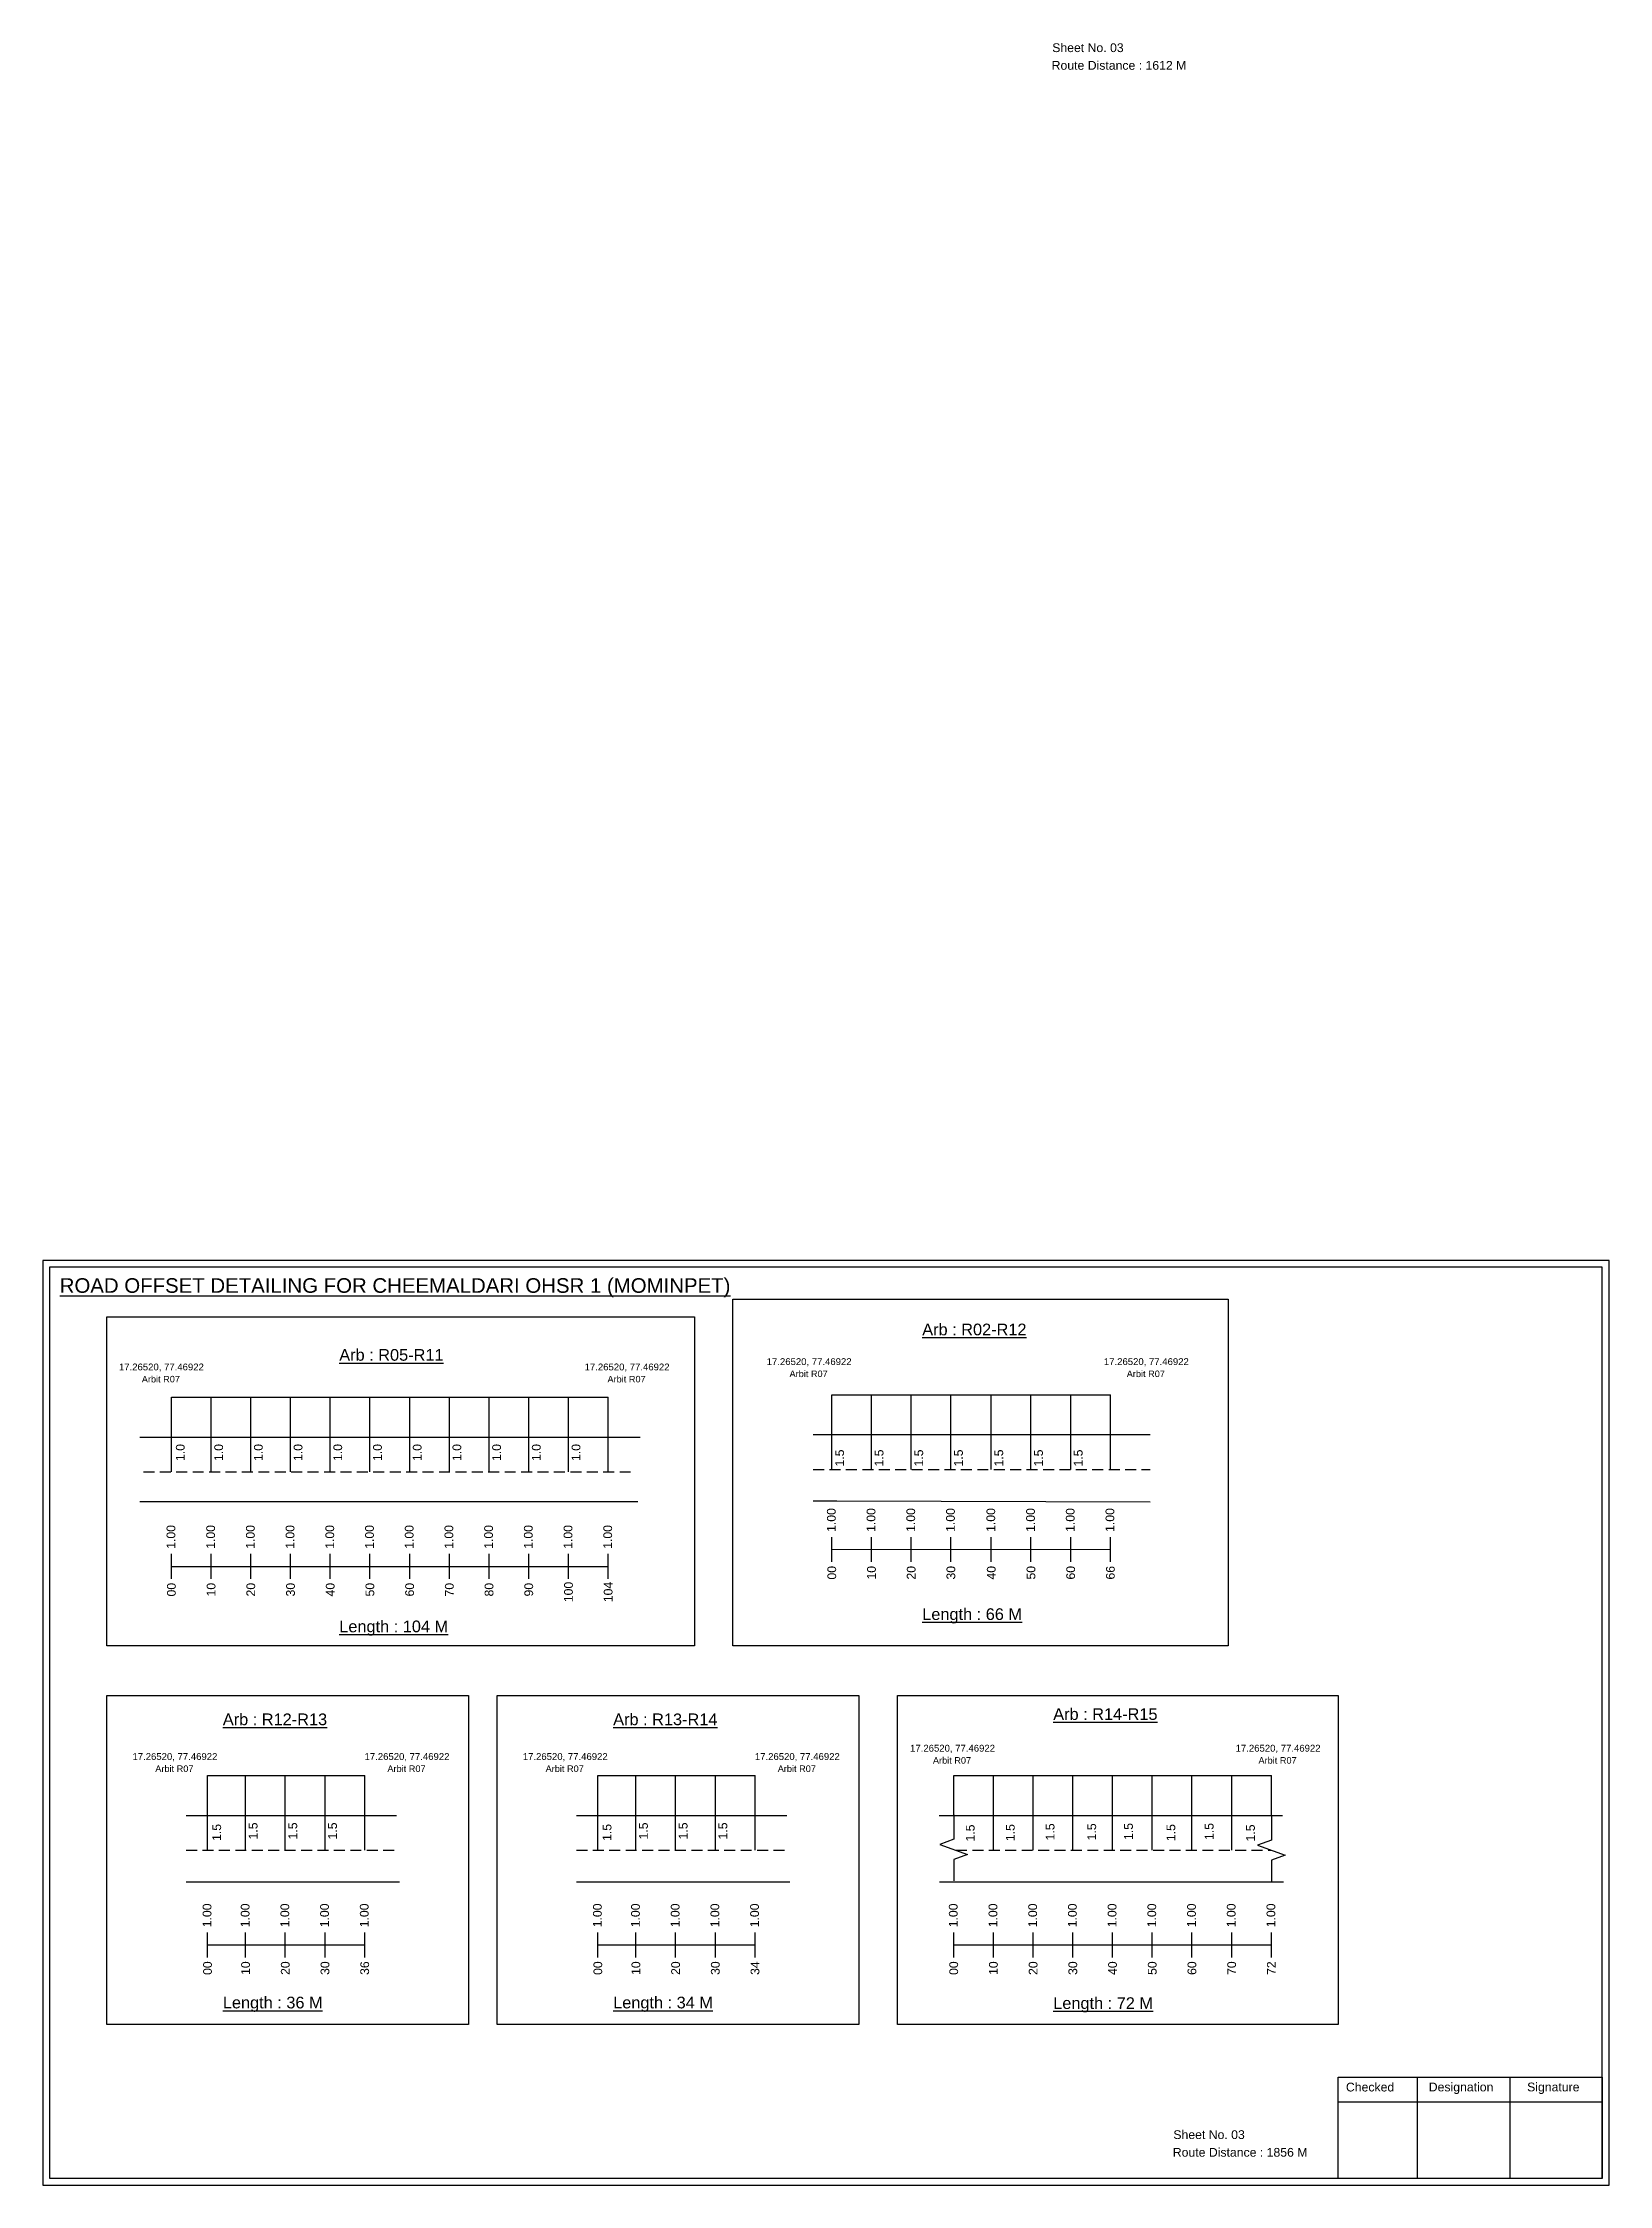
# Model space of a CAD drawing. Header units: inches. Extents: x -117 to 51867, y -12715 to 3423.
# Drawn here: x 22057 to 22593, y 1058 to 1791 of the extents above; entities that cross this region are included whole.
import ezdxf

# ---------------------------------------------------------------- set-up
doc = ezdxf.new("R2010")
doc.units = ezdxf.units.IN
doc.header["$MEASUREMENT"] = 0
doc.linetypes.add('DASHED2', pattern=[0.375, 0.25, -0.125])
doc.layers.add('PDF_Geometry', color=7, linetype='Continuous')
doc.layers.add('PDF_Text', color=5, linetype='Continuous')
doc.styles.add('PDF Arial', font='arial.ttf')
doc.styles.get("Standard").update_dxf_attribs({"font": 'arial.ttf'})

msp = doc.modelspace()

# ---------------------------------------------------------------- texts
for s, p in [('Sheet No. 03', (22402.25, 1788.16)), ('Route Distance : 1612 M', (22402.06, 1782.11)), ('Sheet No. 03', (22443.74, 1073.36)), ('Route Distance : 1856 M', (22443.55, 1067.31))]:
    msp.add_text(s, height=3).set_placement(p)
at = {"color": 242, "true_color": 0xcd2027}
for s, height, p in [('%%UROAD OFFSET DETAILING FOR CHEEMALDARI OHSR 1 (MOMINPET)', 5, (22062.31, 1363.2)), ('%%UArb : R02-R12', 4, (22357.73, 1348.64)), ('%%UArb : R05-R11', 4, (22158.06, 1339.94)), ('%%ULength : 66 M', 4, (22357.73, 1251.14)), ('%%ULength : 104 M', 4, (22158.06, 1246.94)), ('%%UArb : R12-R13', 4, (22118.18, 1215.11)), ('%%UArb : R13-R14', 4, (22251.87, 1215.11)), ('%%UArb : R14-R15', 4, (22402.6, 1216.91)), ('%%ULength : 36 M', 4, (22118.18, 1118.11)), ('%%ULength : 34 M', 4, (22251.87, 1118.11)), ('%%ULength : 72 M', 4, (22402.6, 1117.91))]:
    msp.add_text(s, height=height, dxfattribs=at).set_placement(p)
at = {"color": 5}
for s, height, p in [('17.26520, 77.46922', 2.34, (22082.59, 1336.63)), ('17.26520, 77.46922', 2.34, (22242.09, 1336.63)), ('17.26520, 77.46922', 2.34, (22304.45, 1338.46)), ('Arbit R07', 2.246, (22312.27, 1334.33)), ('17.26520, 77.46922', 2.34, (22419.95, 1338.46)), ('Arbit R07', 2.246, (22427.77, 1334.33)), ('Arbit R07', 2.246, (22090.42, 1332.5)), ('Arbit R07', 2.246, (22249.92, 1332.5)), ('17.26520, 77.46922', 2.34, (22087.22, 1203.2)), ('17.26520, 77.46922', 2.34, (22166.72, 1203.2)), ('17.26520, 77.46922', 2.34, (22220.91, 1203.2)), ('17.26520, 77.46922', 2.34, (22300.41, 1203.2)), ('17.26520, 77.46922', 2.34, (22353.57, 1206.05)), ('Arbit R07', 2.246, (22361.39, 1201.92)), ('17.26520, 77.46922', 2.34, (22465.07, 1206.05)), ('Arbit R07', 2.246, (22472.89, 1201.92)), ('Arbit R07', 2.246, (22095.04, 1199.08)), ('Arbit R07', 2.246, (22174.54, 1199.08)), ('Arbit R07', 2.246, (22228.73, 1199.08)), ('Arbit R07', 2.246, (22308.23, 1199.08))]:
    msp.add_text(s, height=height, dxfattribs=at).set_placement(p)
for s, p in [('1.0', (22105.09, 1305.59)), ('1.0', (22118.24, 1305.59)), ('1.0', (22131.84, 1305.59)), ('1.0', (22145.44, 1305.59)), ('1.0', (22159.04, 1305.59)), ('1.0', (22172.64, 1305.59)), ('1.0', (22186.24, 1305.59)), ('1.0', (22199.84, 1305.59)), ('1.0', (22213.44, 1305.59)), ('1.0', (22227.04, 1305.59)), ('1.0', (22240.64, 1305.59)), ('1.5', (22330.94, 1303.7)), ('1.5', (22344.44, 1303.7)), ('1.5', (22358.04, 1303.7)), ('1.5', (22371.64, 1303.7)), ('1.5', (22385.45, 1303.7)), ('1.5', (22399.05, 1303.7)), ('1.5', (22412.65, 1303.7)), ('1.5', (22130.05, 1175.96)), ('1.5', (22143.65, 1175.96)), ('1.5', (22157.25, 1175.96)), ('1.5', (22263.74, 1175.96)), ('1.5', (22277.34, 1175.96)), ('1.5', (22290.94, 1175.96)), ('1.5', (22429.87, 1175.78)), ('1.5', (22457.5, 1175.78)), ('1.5', (22117.58, 1175.46)), ('1.5', (22251.27, 1175.46)), ('1.5', (22375.66, 1175.26)), ('1.5', (22389.4, 1175.39)), ('1.5', (22403.02, 1175.65)), ('1.5', (22417.28, 1175.65)), ('1.5', (22444.39, 1175.39)), ('1.5', (22471.66, 1175.28))]:
    msp.add_text(s, height=3, rotation=90).set_placement(p)
at = {"color": 217, "true_color": 0x93278f}
for s, p in [('1.00', (22328.09, 1281.3)), ('1.00', (22341.69, 1281.3)), ('1.00', (22355.29, 1281.3)), ('1.00', (22368.89, 1281.3)), ('1.00', (22382.71, 1281.3)), ('1.00', (22396.31, 1281.3)), ('1.00', (22409.91, 1281.3)), ('1.00', (22423.51, 1281.3)), ('1.00', (22101.9, 1275.51)), ('1.00', (22115.5, 1275.51)), ('1.00', (22129.1, 1275.51)), ('1.00', (22142.7, 1275.51)), ('1.00', (22156.3, 1275.51)), ('1.00', (22169.9, 1275.51)), ('1.00', (22183.5, 1275.51)), ('1.00', (22197.1, 1275.51)), ('1.00', (22210.7, 1275.51)), ('1.00', (22224.3, 1275.51)), ('1.00', (22237.9, 1275.51)), ('1.00', (22251.5, 1275.51)), ('00', (22328.24, 1264.98)), ('10', (22341.84, 1264.98)), ('20', (22355.44, 1264.98)), ('30', (22369.04, 1264.98)), ('40', (22382.86, 1264.98)), ('50', (22396.46, 1264.98)), ('60', (22410.06, 1264.98)), ('66', (22423.66, 1264.98)), ('00', (22102.05, 1259.19)), ('10', (22115.65, 1259.19)), ('20', (22129.25, 1259.19)), ('30', (22142.85, 1259.19)), ('40', (22156.45, 1259.19)), ('50', (22170.05, 1259.19)), ('60', (22183.65, 1259.19)), ('70', (22197.25, 1259.19)), ('80', (22210.85, 1259.19)), ('90', (22224.45, 1259.19)), ('100', (22238.05, 1257.23)), ('104', (22251.65, 1257.23)), ('1.00', (22114.27, 1145.88)), ('1.00', (22127.31, 1145.88)), ('1.00', (22140.91, 1145.88)), ('1.00', (22154.51, 1145.88)), ('1.00', (22168.11, 1145.88)), ('1.00', (22247.96, 1145.88)), ('1.00', (22261, 1145.88)), ('1.00', (22274.6, 1145.88)), ('1.00', (22288.2, 1145.88)), ('1.00', (22301.8, 1145.88)), ('1.00', (22369.85, 1145.88)), ('1.00', (22383.45, 1145.88)), ('1.00', (22397.05, 1145.88)), ('1.00', (22410.65, 1145.88)), ('1.00', (22424.25, 1145.88)), ('1.00', (22437.85, 1145.88)), ('1.00', (22451.45, 1145.88)), ('1.00', (22465.05, 1145.88)), ('1.00', (22478.65, 1145.88)), ('00', (22114.42, 1129.56)), ('10', (22127.46, 1129.56)), ('20', (22141.06, 1129.56)), ('30', (22154.66, 1129.56)), ('36', (22168.26, 1129.56)), ('00', (22248.11, 1129.56)), ('10', (22261.15, 1129.56)), ('20', (22274.75, 1129.56)), ('30', (22288.35, 1129.56)), ('34', (22301.95, 1129.56)), ('00', (22370, 1129.56)), ('10', (22383.6, 1129.56)), ('20', (22397.2, 1129.56)), ('30', (22410.8, 1129.56)), ('40', (22424.4, 1129.56)), ('50', (22438, 1129.56)), ('60', (22451.6, 1129.56)), ('70', (22465.2, 1129.56)), ('72', (22478.8, 1129.56))]:
    msp.add_text(s, height=3, rotation=90, dxfattribs=at).set_placement(p)
at = {"layer": 'PDF_Text', "color": 7, "attachment_point": 7, "style": 'PDF Arial'}
for s, insert, char_height in [('Checked', (22502.85, 1089.61), 3.001), ('Designation', (22531.22, 1088.78), 3.0006), ('Signature', (22564.9, 1088.78), 3.001)]:
    msp.add_mtext(s, dxfattribs=dict(at, insert=insert, char_height=char_height))

# ---------------------------------------------------------------- linework, layer by layer
at = {"color": 5}
for p, q in [((22326.77, 1328.24), (22422.18, 1328.24)), ((22100.58, 1327.45), (22250.18, 1327.45)), ((22112.94, 1197.82), (22166.78, 1197.82)), ((22246.64, 1197.82), (22300.47, 1197.82)), ((22368.52, 1197.82), (22477.32, 1197.82))]:
    msp.add_line(p, q, dxfattribs=at)
for p, q in [((22326.77, 1302.7), (22326.77, 1328.24)), ((22340.37, 1302.7), (22340.37, 1328.24)), ((22353.97, 1302.7), (22353.97, 1328.24)), ((22367.57, 1302.7), (22367.57, 1328.24)), ((22381.38, 1302.7), (22381.38, 1328.24)), ((22394.98, 1302.7), (22394.98, 1328.24)), ((22408.58, 1302.7), (22408.58, 1328.24)), ((22422.18, 1302.7), (22422.18, 1328.24)), ((22100.58, 1301.91), (22100.58, 1327.45)), ((22114.18, 1301.91), (22114.18, 1327.45)), ((22127.78, 1301.91), (22127.78, 1327.45)), ((22141.38, 1301.91), (22141.38, 1327.45)), ((22154.98, 1301.91), (22154.98, 1327.45)), ((22168.58, 1301.91), (22168.58, 1327.45)), ((22182.18, 1301.91), (22182.18, 1327.45)), ((22195.78, 1301.91), (22195.78, 1327.45)), ((22209.38, 1301.91), (22209.38, 1327.45)), ((22222.98, 1301.91), (22222.98, 1327.45)), ((22236.58, 1301.91), (22236.58, 1327.45)), ((22250.18, 1301.91), (22250.18, 1327.45)), ((22089.7, 1313.79), (22261.06, 1313.79)), ((22435.78, 1314.59), (22320.36, 1314.59)), ((22260.36, 1291.61), (22089.7, 1291.61)), ((22320.36, 1291.9), (22328.42, 1291.9)), ((22328.42, 1291.9), (22435.78, 1291.6)), ((22112.94, 1172.28), (22112.94, 1197.82)), ((22125.98, 1172.28), (22125.98, 1197.82)), ((22139.58, 1172.28), (22139.58, 1197.82)), ((22153.18, 1172.28), (22153.18, 1197.82)), ((22166.78, 1172.28), (22166.78, 1197.82)), ((22246.64, 1172.28), (22246.64, 1197.82)), ((22259.67, 1172.28), (22259.67, 1197.82)), ((22273.27, 1172.28), (22273.27, 1197.82)), ((22286.87, 1172.28), (22286.87, 1197.82)), ((22300.47, 1172.28), (22300.47, 1197.82)), ((22368.52, 1184.17), (22368.52, 1197.82)), ((22382.12, 1172.28), (22382.12, 1197.82)), ((22395.72, 1172.28), (22395.72, 1197.82)), ((22409.32, 1172.28), (22409.32, 1197.82)), ((22422.92, 1172.28), (22422.92, 1197.82)), ((22436.52, 1172.28), (22436.52, 1197.82)), ((22450.12, 1172.28), (22450.12, 1197.82)), ((22463.72, 1172.28), (22463.72, 1197.82)), ((22477.32, 1184.16), (22477.32, 1197.82)), ((22105.6, 1184.16), (22177.63, 1184.16)), ((22239.29, 1184.16), (22311.33, 1184.16)), ((22363.53, 1184.17), (22481.14, 1184.22)), ((22105.6, 1161.48), (22178.63, 1161.48)), ((22239.29, 1161.48), (22312.33, 1161.48)), ((22363.67, 1161.48), (22481.45, 1161.48))]:
    msp.add_line(p, q)
at = {"linetype": 'DASHED2', "ltscale": 15}
for p, q in [((22090.97, 1301.91), (22258.57, 1301.91)), ((22320.36, 1302.7), (22435.78, 1302.7)), ((22105.6, 1172.28), (22178.13, 1172.28)), ((22239.29, 1172.28), (22311.83, 1172.28)), ((22369.29, 1172.28), (22477.32, 1172.28))]:
    msp.add_line(p, q, dxfattribs=at)
at = {"color": 217, "true_color": 0x93278f}
for p, q in [((22326.77, 1271.01), (22326.77, 1279.56)), ((22340.37, 1271.01), (22340.37, 1279.56)), ((22353.97, 1271.01), (22353.97, 1279.56)), ((22367.57, 1271.01), (22367.57, 1279.56)), ((22381.38, 1271.01), (22381.38, 1279.56)), ((22394.98, 1271.01), (22394.98, 1279.56)), ((22408.58, 1271.01), (22408.58, 1279.56)), ((22422.18, 1271.01), (22422.18, 1279.56)), ((22100.58, 1265.21), (22100.58, 1273.77)), ((22100.58, 1269.48), (22250.18, 1269.51)), ((22114.18, 1265.21), (22114.18, 1273.77)), ((22127.78, 1265.21), (22127.78, 1273.77)), ((22141.38, 1265.21), (22141.38, 1273.77)), ((22154.98, 1265.21), (22154.98, 1273.77)), ((22168.58, 1265.21), (22168.58, 1273.77)), ((22182.18, 1265.21), (22182.18, 1273.77)), ((22195.78, 1265.21), (22195.78, 1273.77)), ((22209.38, 1265.21), (22209.38, 1273.77)), ((22222.98, 1265.21), (22222.98, 1273.77)), ((22236.58, 1265.21), (22236.58, 1273.77)), ((22250.18, 1265.21), (22250.18, 1273.77)), ((22326.77, 1275.28), (22422.18, 1275.34)), ((22112.94, 1135.58), (22112.94, 1144.14)), ((22112.94, 1139.85), (22166.78, 1139.86)), ((22125.98, 1135.58), (22125.98, 1144.14)), ((22139.58, 1135.58), (22139.58, 1144.14)), ((22153.18, 1135.58), (22153.18, 1144.14)), ((22166.78, 1135.58), (22166.78, 1144.14)), ((22246.64, 1135.58), (22246.64, 1144.14)), ((22246.64, 1139.85), (22300.47, 1139.86)), ((22259.67, 1135.58), (22259.67, 1144.14)), ((22273.27, 1135.58), (22273.27, 1144.14)), ((22286.87, 1135.58), (22286.87, 1144.14)), ((22300.47, 1135.58), (22300.47, 1144.14)), ((22368.52, 1135.58), (22368.52, 1144.14)), ((22368.52, 1139.85), (22477.32, 1139.85)), ((22382.12, 1135.58), (22382.12, 1144.14)), ((22395.72, 1135.58), (22395.72, 1144.14)), ((22409.32, 1135.58), (22409.32, 1144.14)), ((22422.92, 1135.58), (22422.92, 1144.14)), ((22436.52, 1135.58), (22436.52, 1144.14)), ((22450.12, 1135.58), (22450.12, 1144.14)), ((22463.72, 1135.58), (22463.72, 1144.14)), ((22477.32, 1135.58), (22477.32, 1144.14))]:
    msp.add_line(p, q, dxfattribs=at)
for points in [[(22292.84, 1361.07), (22462.46, 1361.07), (22462.46, 1242.25), (22292.84, 1242.25)], [(22078.48, 1354.93), (22279.72, 1354.93), (22279.72, 1242.25), (22078.48, 1242.25)], [(22078.48, 1225.3), (22202.29, 1225.3), (22202.29, 1112.62), (22078.48, 1112.62)], [(22212.18, 1225.3), (22335.98, 1225.3), (22335.98, 1112.62), (22212.18, 1112.62)], [(22349.3, 1225.3), (22500.15, 1225.3), (22500.15, 1112.62), (22349.3, 1112.62)]]:
    msp.add_lwpolyline(points, close=True)
at = {"linetype": 'Continuous'}
for points in [[(22368.51, 1184.45), (22368.51, 1176.02), (22363.76, 1174.29), (22373.25, 1170.84), (22368.51, 1169.11), (22368.51, 1161.76)], [(22477.32, 1184.16), (22477.32, 1175.73), (22472.58, 1174.01), (22482.07, 1170.55), (22477.32, 1168.83), (22477.32, 1161.48)]]:
    msp.add_lwpolyline(points, dxfattribs=at)
at = {"layer": 'PDF_Geometry'}
for points in [[(22056.53, 1374.27), (22056.53, 1057.56), (22593, 1057.56), (22593, 1374.27)], [(22058.86, 1371.95), (22058.86, 1059.98), (22590.58, 1059.98), (22590.58, 1371.95)]]:
    msp.add_lwpolyline(points, close=True, dxfattribs=at)
at = {"layer": 'PDF_Geometry', "color": 242, "true_color": 0xcc1f26}
msp.add_lwpolyline([(22590.58, 1059.89), (22500.24, 1059.89), (22500.24, 1094.5), (22590.58, 1094.5)], close=True, dxfattribs=at)
for points in [[(22527.22, 1094.5), (22527.22, 1059.89)], [(22558.95, 1094.5), (22558.95, 1059.89)], [(22500.24, 1086.13), (22590.58, 1086.13)]]:
    msp.add_lwpolyline(points, dxfattribs=at)

msp.set_redraw_order([(e.dxf.handle, doc.entitydb.next_handle()) for e in msp.query("TEXT MTEXT ATTDEF DIMENSION ARC_DIMENSION")])  # texts and dimensions are drawn at this point

doc.saveas('drawing.dxf')
